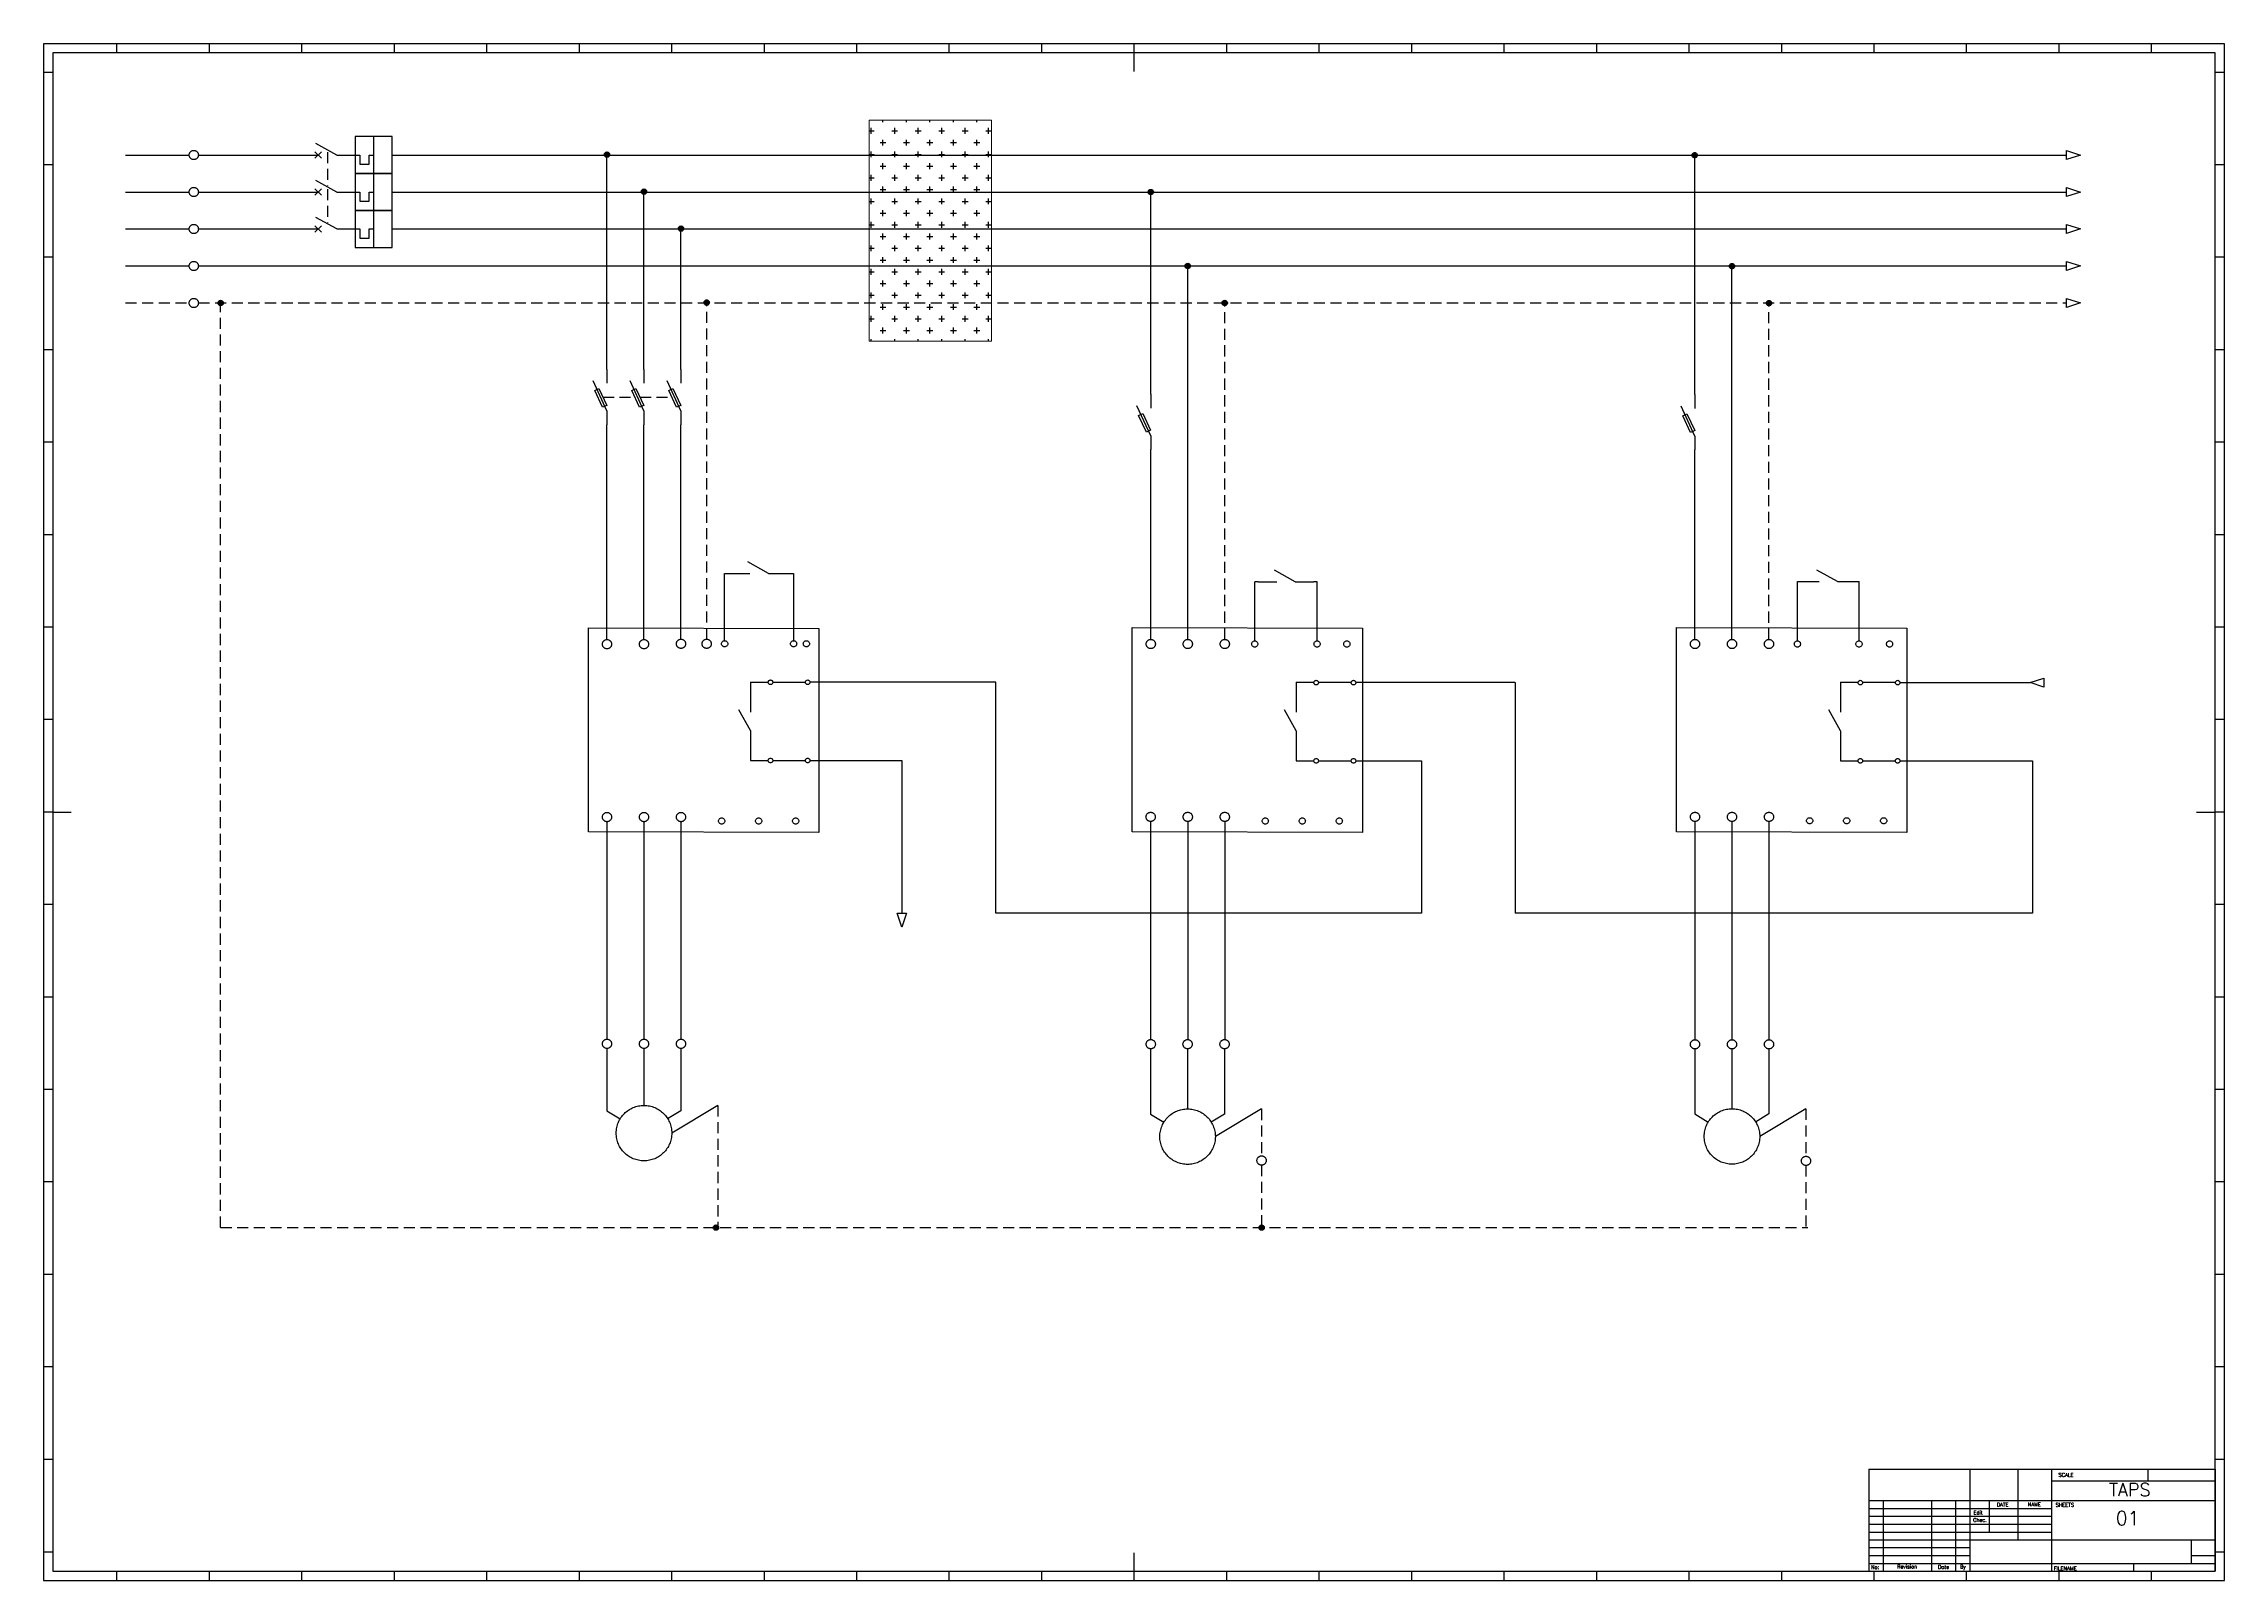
# Paper-space layout 'IEC A0 Title Block' of a CAD drawing. Header units: millimetres. Extents: x 5 to 1184, y 5 to 836.
# The model-space entities are those that its viewports show. They can reach past a viewport. Long polylines and large blocks are cut down to what shows.
import ezdxf
from ezdxf.enums import TextEntityAlignment as Align

# ---------------------------------------------------------------- set-up
doc = ezdxf.new("R2010")
doc.units = ezdxf.units.MM
doc.header["$LTSCALE"] = 12
doc.linetypes.add('DASHED', pattern=[0.75, 0.5, -0.25])
doc.linetypes.add('HIDDEN2', pattern=[0.1875, 0.125, -0.0625])
for name, color, linetype in [('025', 1, 'Continuous'), ('035', 5, 'Continuous'), ('07', 7, 'Continuous'), ('DESC', 1, 'Continuous'), ('LINK', 9, 'DASHED'), ('LOCBOX', 7, 'HIDDEN2'), ('MISC', 2, 'Continuous'), ('RED_1.5mm^2', 2, 'Continuous'), ('RED_2.5mm^2', 1, 'Continuous'), ('SYMS', 7, 'Continuous'), ('TAGS', 51, 'Continuous'), ('TERMS', 4, 'Continuous'), ('WIREFIXED', 130, 'Continuous'), ('WIRENO', 70, 'Continuous'), ('WIREREF', 61, 'Continuous'), ('WIREREF_DEST', 61, 'Continuous'), ('XREF', 7, 'Continuous'), ('XREFCHILD', 134, 'Continuous')]:
    doc.layers.add(name, color=color, linetype=linetype)
doc.styles.add('ISO Proportional', font='isocp.shx')
doc.styles.add('WD', font='romans.shx')
doc.styles.add('WD_IEC', font='isocp2.shx', dxfattribs={"width": 0.9, "height": 4})

psp = doc.layouts.new('IEC A0 Title Block')

msp = doc.modelspace()

# ---------------------------------------------------------------- texts
at = {"color": 0, "attachment_point": 1}
for s, width, gutter_width, insert, char_height in [('{\\f@Arial Unicode MS|b0|i0|c178|p34; \\f@Arial Unicode MS|b0|i0|c0|p34; L1/R   L2/S   L3/T}', 62.01, 25, (298.7, 509.6), 5), ('{\\fArial|b0|i0|c0|p34;E}', 8.574, 25, (362, 509.3), 5), ('{\\fArial|b0|i0|c0|p34;GND}', 8.574, 25, (370, 510.4), 4), ('{\\fArial|b0|i0|c0|p34; S1}', 11.601, 25, (399.1, 511), 5), ('{\\fArial|b0|i0|c0|p34;S2}', 8.574, 25, (414.1, 511), 5), ('{\\f@Arial Unicode MS|b0|i0|c178|p34; \\f@Arial Unicode MS|b0|i0|c0|p34; L1/R   L2/S     E}', 62.01, 25, (592.6, 509.7), 5), ('{\\fArial|b0|i0|c0|p34;GND}', 8.574, 25, (656.2, 510.4), 4), ('{\\fArial|b0|i0|c0|p34; S1}', 11.601, 25, (685.7, 510.9), 5), ('{\\fArial|b0|i0|c0|p34;S2}', 8.574, 25, (705.9, 511), 5), ('{\\f@Arial Unicode MS|b0|i0|c178|p34; \\f@Arial Unicode MS|b0|i0|c0|p34; L1/R   L2/S     E}', 62.01, 25, (886.9, 509.7), 5), ('{\\fArial|b0|i0|c0|p34;GND}', 8.574, 25, (950.5, 510.5), 4), ('{\\fArial|b0|i0|c0|p34; S1}', 11.601, 25, (979.8, 511.1), 5), ('{\\fArial|b0|i0|c0|p34;S2}', 8.574, 25, (1000.2, 511.1), 5), ('{\\fArial|b0|i0|c0|p34;\\H1.6x;INVERTER\\P     3}', 59.182, 25, (306.4, 496.1), 5), ('{\\fArial|b0|i0|c0|p34;\\H1.6x;INVERTER\\P      2\\P }', 59.182, 25, (600.3, 496.1), 5), ('{\\fArial|b0|i0|c0|p34;\\H1.6x;INVERTER\\P     1 }', 59.182, 25, (894.6, 496.2), 5), ('{\\f@Arial Unicode MS|b0|i0|c178|p34; \\f@Arial Unicode MS|b0|i0|c0|p34;U        V        W               }', 54.657, 12.5, (304.2, 432.6), 5), ('{\\f@Arial Unicode MS|b0|i0|c178|p34; \\f@Arial Unicode MS|b0|i0|c0|p34;U        V        W               }', 54.657, 12.5, (598.2, 432.6), 5), ('{\\f@Arial Unicode MS|b0|i0|c178|p34; \\f@Arial Unicode MS|b0|i0|c0|p34;U        V        W               }', 54.657, 12.5, (892.4, 432.7), 5)]:
    msp.add_mtext_dynamic_manual_height_columns(s, width=width, gutter_width=gutter_width, heights=[0], dxfattribs=dict(at, insert=insert, char_height=char_height))
at = {"layer": 'LOCBOX', "color": 0}
msp.add_text('BAS BAR 1', height=7.5, dxfattribs=at).set_placement((484.4, 803.3), align=Align.BOTTOM_CENTER)

# ---------------------------------------------------------------- blocks, each defined once
blk = doc.blocks.new('IEC_border_a0')
at = {"layer": '035', "color": 0}
for p, q in [((0, 841), (0, 0)), ((1189, 841), (0, 841)), ((105, 841), (105, 836)), ((1189, 0), (1189, 841)), ((44.5, 836), (44.5, 831)), ((94.5, 836), (94.5, 831)), ((144.5, 836), (144.5, 831)), ((194.5, 836), (194.5, 831)), ((244.5, 836), (244.5, 831)), ((294.5, 836), (294.5, 831)), ((344.5, 836), (344.5, 831)), ((394.5, 836), (394.5, 831)), ((444.5, 836), (444.5, 831)), ((494.5, 836), (494.5, 831)), ((544.5, 836), (544.5, 831)), ((594.5, 836), (594.5, 831)), ((644.5, 836), (644.5, 831)), ((694.5, 836), (694.5, 831)), ((744.5, 836), (744.5, 831)), ((794.5, 836), (794.5, 831)), ((844.5, 836), (844.5, 831)), ((894.5, 836), (894.5, 831)), ((944.5, 836), (944.5, 831)), ((994.5, 836), (994.5, 831)), ((1044.5, 836), (1044.5, 831)), ((1094.5, 836), (1094.5, 831)), ((1144.5, 836), (1144.5, 831)), ((10, 820.5), (5, 820.5)), ((1184, 820.5), (1179, 820.5)), ((10, 770.5), (5, 770.5)), ((1184, 770.5), (1179, 770.5)), ((10, 720.5), (5, 720.5)), ((1184, 720.5), (1179, 720.5)), ((10, 670.5), (5, 670.5)), ((1184, 670.5), (1179, 670.5)), ((10, 620.5), (5, 620.5)), ((1184, 620.5), (1179, 620.5)), ((0, 594), (5, 594)), ((10, 570.5), (5, 570.5)), ((1184, 570.5), (1179, 570.5)), ((10, 520.5), (5, 520.5)), ((1184, 520.5), (1179, 520.5)), ((10, 470.5), (5, 470.5)), ((1184, 470.5), (1179, 470.5)), ((10, 420.5), (5, 420.5)), ((1184, 420.5), (1179, 420.5)), ((1184, 420.5), (1179, 420.5)), ((10, 370.5), (5, 370.5)), ((1184, 370.5), (1179, 370.5)), ((10, 320.5), (5, 320.5)), ((1184, 320.5), (1179, 320.5)), ((0, 297), (5, 297)), ((10, 270.5), (5, 270.5)), ((1184, 270.5), (1179, 270.5)), ((1184, 270.5), (1179, 270.5)), ((10, 220.5), (5, 220.5)), ((1184, 220.5), (1179, 220.5)), ((10, 170.5), (5, 170.5)), ((1184, 170.5), (1179, 170.5)), ((10, 120.5), (5, 120.5)), ((1184, 120.5), (1179, 120.5)), ((10, 70.5), (5, 70.5)), ((1184, 70.5), (1179, 70.5)), ((10, 20.4), (5.1, 20.4)), ((1184, 20.4), (1179, 20.4)), ((0, 0), (1189, 0)), ((44.5, 10), (44.5, 5)), ((94.5, 10), (94.5, 5)), ((144.5, 10), (144.5, 5)), ((194.5, 10), (194.5, 5)), ((210, 0), (210, 5)), ((244.5, 10), (244.5, 5)), ((294.5, 10), (294.5, 5)), ((344.5, 10), (344.5, 5)), ((394.5, 10), (394.5, 5)), ((400, 0), (400, 5)), ((444.5, 10), (444.5, 5)), ((494.5, 10), (494.5, 5)), ((544.5, 10), (544.5, 5)), ((590, 0), (590, 5)), ((594.5, 10), (594.5, 5)), ((644.5, 10), (644.5, 5)), ((694.5, 10), (694.5, 5)), ((744.5, 10), (744.5, 5)), ((744.5, 10), (744.5, 5)), ((794.5, 10), (794.5, 5)), ((794.5, 0), (794.5, 5)), ((844.5, 10), (844.5, 5)), ((894.5, 10), (894.5, 5)), ((944.5, 10), (944.5, 5)), ((994.5, 10), (994.5, 5)), ((999, 0), (999, 5)), ((1044.5, 10), (1044.5, 5)), ((1094.5, 10), (1094.5, 5)), ((1144.5, 10), (1144.5, 5))]:
    blk.add_line(p, q, dxfattribs=at)
blk.add_lwpolyline([(10, 10), (1179, 10), (1179, 831), (10, 831)], close=True, dxfattribs=at)
at = {"layer": '07', "color": 0}
for p, q in [((594.5, 831), (594.5, 821)), ((10, 420.5), (20, 420.5)), ((1169, 420.5), (1179, 420.5)), ((594.5, 20), (594.5, 10))]:
    blk.add_line(p, q, dxfattribs=at)
blk.add_lwpolyline([(5, 5), (1184, 5), (1184, 836), (5, 836)], close=True, dxfattribs=at)
at = {"layer": '035', "color": 0, "style": 'ISO Proportional'}
for s, p in [('1', (18.3, 831.5)), ('2', (68.2, 831.5)), ('3', (118.2, 831.5)), ('4', (167.9, 831.5)), ('5', (218.3, 831.5)), ('6', (268.2, 831.5)), ('7', (318.2, 831.5)), ('8', (368.4, 831.5)), ('9', (418.5, 831.5)), ('10', (467.7, 831.5)), ('11', (517.5, 831.5)), ('12', (567.5, 831.5)), ('13', (618.4, 831.5)), ('14', (668.5, 831.5)), ('15', (717.7, 831.5)), ('16', (767.5, 831.5)), ('17', (817.7, 831.5)), ('18', (867.5, 831.5)), ('19', (917.5, 831.5)), ('20', (968.4, 831.5)), ('21', (1018.5, 831.5)), ('22', (1067.7, 831.5)), ('23', (1117.5, 831.5)), ('24', (1167.5, 831.5)), ('A', (6, 793.8)), ('A', (1180, 793.8)), ('B', (6, 743.8)), ('B', (1180, 743.8)), ('C', (6, 693.8)), ('C', (1180, 693.8)), ('D', (6, 643.8)), ('D', (1180, 643.8)), ('E', (6, 593.8)), ('E', (1180, 593.8)), ('F', (6, 543.8)), ('F', (1180, 543.8)), ('G', (6, 493.8)), ('G', (1180, 493.8)), ('H', (6, 443.8)), ('H', (1180, 443.8)), ('J', (6, 393.8)), ('J', (1180, 393.8)), ('K', (6, 343.8)), ('K', (1180, 343.8)), ('L', (6, 293.7)), ('L', (1180, 293.7)), ('M', (6, 243.7)), ('M', (1180, 243.7)), ('N', (6, 193.7)), ('N', (1180, 193.7)), ('P', (6, 143.7)), ('P', (1180, 143.7)), ('Q', (6, 93.7)), ('Q', (1180, 93.7)), ('R', (6.1, 43.7)), ('R', (1180, 43.7)), ('1', (18.3, 5.5)), ('2', (68.2, 5.5)), ('3', (118.2, 5.5)), ('4', (167.9, 5.5)), ('5', (218.3, 5.5)), ('6', (268.2, 5.5)), ('7', (318.2, 5.5)), ('8', (368.4, 5.5)), ('9', (418.5, 5.5)), ('10', (467.7, 5.5)), ('11', (517.5, 5.5)), ('12', (567.5, 5.5)), ('13', (618.4, 5.5)), ('14', (668.5, 5.5)), ('15', (717.7, 5.5)), ('16', (767.5, 5.5)), ('17', (817.7, 5.5)), ('18', (867.5, 5.5)), ('19', (917.5, 5.5)), ('20', (968.4, 5.5)), ('21', (1018.5, 5.5)), ('22', (1067.7, 5.5)), ('23', (1117.5, 5.5)), ('24', (1167.5, 5.5))]:
    blk.add_text(s, height=3.5, dxfattribs=at).set_placement(p)
blk = doc.blocks.new('IEC_tblock_a0')
at = {"layer": '035'}
for p, q in [((-106.6, 55.2), (-106.6, 17)), ((-88.4, 48.9), (0, 48.9)), ((-36.4, 55.2), (-36.4, 48.9)), ((-179.4, 38.2), (-179.4, 0)), ((-153.4, 38.2), (-153.4, 0)), ((-140.4, 38.2), (-140.4, 0)), ((-122.2, 38.2), (-122.2, 21.2)), ((-187.2, 34), (-88.4, 34)), ((-187.2, 29.8), (-88.4, 29.8)), ((-187.2, 25.5), (-88.4, 25.5)), ((-187.2, 21.2), (-88.4, 21.2)), ((-187.2, 17), (-132.6, 17)), ((-187.2, 12.8), (-132.6, 12.8)), ((-187.2, 8.5), (-132.6, 8.5)), ((-187.2, 4.2), (0, 4.2)), ((-44.2, 4.2), (-44.2, 0)), ((-13, 8.5), (0, 8.5))]:
    blk.add_line(p, q, dxfattribs=at)
at = {"layer": '07'}
for p, q in [((-187.2, 55.2), (0, 55.2)), ((-187.2, 55.2), (-187.2, 0)), ((-132.6, 55.2), (-132.6, 0)), ((-88.4, 55.2), (-88.4, 0)), ((0, 55.2), (0, 0)), ((-187.2, 38.2), (0, 38.2)), ((-132.6, 17), (0, 17)), ((-13, 17), (-13, 4.2)), ((-187.2, 0), (0, 0))]:
    blk.add_line(p, q, dxfattribs=at)
at = {"style": 'WD'}
for tag, p in [('SCALE', (-69.9, 51.1)), ('SH', (-8.7, 10.1)), ('FILENAME', (-68.1, 0.8))]:
    blk.add_attdef(tag, p, '', height=2, dxfattribs=at)
for tag, height, p in [('CKDATE', 2, (-114.9, 26.6)), ('EDDATE', 2, (-115, 30.8)), ('EDBY', 2, (-98, 30.9)), ('CKBY', 2, (-97.9, 26.3)), ('PROJDESC', 5, (-45.9, 29.2)), ('DWGDESC', 5, (-44.9, 19.7)), ('DWGNO', 3.5, (-48.5, 9.5))]:
    blk.add_attdef(tag, text='', height=height, dxfattribs=at).set_placement(p, align=Align.CENTER)
at = {"style": 'WD', "flags": 1}
blk.add_attdef('WD_TB', (-120.9, 11.9), '', height=2, dxfattribs=at)
at = {"layer": '025', "style": 'WD'}
for s, p in [('SCALE', (-80.6, 51.1)), ('NAME', (-97.7, 35.1)), ('No:', (-183.8, 1.2)), ('Revision', (-166.5, 1.5)), ('Date', (-146.8, 1.3)), ('By', (-136.3, 1.4))]:
    blk.add_text(s, height=2, dxfattribs=at).set_placement(p, align=Align.CENTER)
for s, p in [('DATE', (-118, 35)), ('SHEETS', (-86.2, 34.9)), ('Chec.', (-130.8, 26.7)), ('Edit', (-130.6, 30.7)), ('FILENAME', (-87.2, 0.6))]:
    blk.add_text(s, height=2, dxfattribs=at).set_placement(p)
blk = doc.blocks.new('HCB11THI')
for p, q in [((-7.5, 0), (-2.5, 0)), ((-3.38, -0.88), (-1.62, 0.88)), ((-1.62, -0.88), (-3.38, 0.88)), ((2.5, 0), (-3.12, 3.12)), ((2.5, 0), (8.75, 0)), ((8.75, 0), (8.75, -2.5)), ((11.25, 0), (12.5, 0)), ((11.25, -2.5), (11.25, 0)), ((12.5, -5), (12.5, 5)), ((17.5, 0), (22.5, 0)), ((8.75, -2.5), (11.25, -2.5))]:
    blk.add_line(p, q)
blk.add_lwpolyline([(7.5, -5), (17.5, -5), (17.5, 5), (7.5, 5)], close=True)
at = {"style": 'WD_IEC'}
for tag, p in [('INST', (-5, 11.12)), ('TAG1', (-5, 4.12)), ('LOC', (-5, 7.62)), ('DESC1', (-5, -11.11)), ('DESC3', (-5, -18.11)), ('DESC2', (-5, -14.61))]:
    blk.add_attdef(tag, text='', height=2.5, dxfattribs=at).set_placement(p, align=Align.RIGHT)
for tag, p, height, flags in [('MFG', (4.92, 12.12), 1.5, 9), ('CAT', (4.92, 9.62), 1.5, 9), ('X4TERM01', (-7.5, 0), 0.32, 1), ('TERM01', (-7.5, 1), 2, 8), ('X2LINK', (0, 1.7), 0.32, 1), ('X8LINK', (0, 0.79), 0.32, 1), ('X1TERM02', (22.5, 0), 0.32, 1), ('ASSYCODE', (12.5, -7.5), 1, 1), ('FAMILY', (12.5, -9), 1, 1), ('CATDESC', (12.5, -10.5), 1, 1), ('COMMON', (13.75, -13.02), 1, 1)]:
    blk.add_attdef(tag, p, '', height=height, dxfattribs=dict(at, flags=flags))
at = {"linetype": 'Continuous', "style": 'WD_IEC'}
blk.add_attdef('T', text='', height=2.5, rotation=90, dxfattribs=at).set_placement((15, 0), align=Align.MIDDLE_CENTER)
at = {"style": 'WD_IEC', "flags": 8}
blk.add_attdef('TERM02', text='', height=2, dxfattribs=at).set_placement((22.5, 1), align=Align.RIGHT)
at = {"lineweight": 15, "style": 'WD_IEC'}
for tag, p in [('RATING1', (-5, -3.61)), ('XREF', (-5, -7.36))]:
    blk.add_attdef(tag, text='', height=2.5, dxfattribs=at).set_placement(p, align=Align.RIGHT)
blk = doc.blocks.new('HCB21THI')
for p, q in [((-7.5, 0), (-2.5, 0)), ((-3.38, -0.88), (-1.62, 0.88)), ((-1.62, -0.88), (-3.38, 0.88)), ((2.5, 0), (-3.12, 3.12)), ((2.5, 0), (8.75, 0)), ((8.75, 0), (8.75, -2.5)), ((11.25, 0), (12.5, 0)), ((11.25, -2.5), (11.25, 0)), ((12.5, -5), (12.5, 5)), ((17.5, 0), (22.5, 0)), ((8.75, -2.5), (11.25, -2.5))]:
    blk.add_line(p, q)
blk.add_lwpolyline([(7.5, -5), (17.5, -5), (17.5, 5), (7.5, 5)], close=True)
at = {"style": 'WD_IEC'}
for tag, p in [('INST', (-5, 11.12)), ('TAG2', (-5, 4.12)), ('LOC', (-5, 7.62)), ('DESC1', (-5, -13.75)), ('DESC2', (-5, -17.25)), ('DESC3', (-5, -20.75))]:
    blk.add_attdef(tag, text='', height=2.5, dxfattribs=at).set_placement(p, align=Align.RIGHT)
for tag, p, height, flags in [('X4TERM01', (-7.5, 0), 0.32, 1), ('TERM01', (-7.5, 1), 2, 8), ('X2LINK', (0, 1.7), 0.32, 1), ('X8LINK', (0, 0.79), 0.32, 1), ('X1TERM02', (22.5, 0), 0.32, 1), ('FAMILY', (12.5, -9), 1, 1), ('CONTACT', (12.5, -11.77), 1, 1)]:
    blk.add_attdef(tag, p, '', height=height, dxfattribs=dict(at, flags=flags))
at = {"linetype": 'Continuous', "style": 'WD_IEC'}
blk.add_attdef('T', text='', height=2.5, rotation=90, dxfattribs=at).set_placement((15, 0), align=Align.MIDDLE_CENTER)
at = {"style": 'WD_IEC', "flags": 8}
blk.add_attdef('TERM02', text='', height=2, dxfattribs=at).set_placement((22.5, 1), align=Align.RIGHT)
at = {"lineweight": 15, "style": 'WD_IEC', "flags": 1}
blk.add_attdef('RATING1', text='', height=2.5, dxfattribs=at).set_placement((-5, -6.25), align=Align.RIGHT)
at = {"lineweight": 15, "style": 'WD_IEC'}
blk.add_attdef('XREF', text='', height=2.5, dxfattribs=at).set_placement((-5, -10), align=Align.RIGHT)
blk = doc.blocks.new('HT0002')
blk.add_circle((0, 0), 1.25)
at = {"style": 'WD_IEC'}
for tag, p in [('INST', (-2.25, 6.5)), ('LOC', (-2.25, 3.5)), ('DESC1', (-2.25, -6.25)), ('DESC3', (-2.25, -12.25)), ('DESC2', (-2.25, -9.25))]:
    blk.add_attdef(tag, text='', height=2.5, dxfattribs=at).set_placement(p, align=Align.RIGHT)
at = {"style": 'WD_IEC', "flags": 1}
for tag, p, height in [('ASSYCODE', (2.75, 10.75), 1), ('CATDESC', (2.75, 9.25), 1), ('MFG', (2.75, 7.25), 1.5), ('CAT', (2.75, 4.75), 1.5), ('X4PIN01', (-1.25, 1), 0.25), ('X4TERM01', (-1.25, 0), 0.25), ('X4TERMDESC01', (-1.25, 0.5), 0.4), ('STRIPSEQ', (0, 0), 0.025), ('X2PIN01', (0, 2.25), 0.25), ('X2TERM01', (0, 1.25), 0.25), ('X8PIN01', (0, -0.25), 0.25), ('X2TERMDESC01', (0, 1.75), 0.4), ('X1PIN01', (1.25, 1), 0.25), ('X1TERM01', (1.25, 0), 0.25), ('X1TERMDESC01', (1.25, 0.5), 0.4), ('LINKTERM', (0, -0.04), 0.025), ('X8TERM01', (0, -1.25), 0.25), ('X8TERMDESC01', (0, -0.75), 0.4)]:
    blk.add_attdef(tag, p, '', height=height, dxfattribs=at)
at = {"style": 'WD_IEC', "flags": 8}
for tag, height, p in [('TAGSTRIP', 2.5, (-2.25, 0.5)), ('TERM01', 2, (-2.25, -3.25))]:
    blk.add_attdef(tag, text='', height=height, dxfattribs=at).set_placement(p, align=Align.RIGHT)
blk = doc.blocks.new('WD_WNH')
at = {"linetype": 'Continuous', "style": 'WD_IEC', "width": 0.8}
blk.add_attdef('WIRENO', text='', height=2.5, dxfattribs=at).set_placement((0, 0.75), align=Align.CENTER)
at = {"style": 'WD_IEC', "flags": 1}
for tag, p in [('W08USER', (0, 0.375)), ('W04USER', (0, 0.875)), ('W05USER', (0, 0.75)), ('W09USER', (0, 0.25)), ('W03USER', (0, 1)), ('W06USER', (0, 0.625)), ('W07USER', (0, 0.5)), ('W02USER', (0, 1.125)), ('W01USER', (0, 1.25)), ('W10USER', (0, 0.125))]:
    blk.add_attdef(tag, text='', height=0.08, dxfattribs=at).set_placement(p, align=Align.CENTER)
blk = doc.blocks.new('WDDOT')
for radius in [0.72, 0.449, 0.223]:
    blk.add_circle((0, 0), radius)
blk = doc.blocks.new('VT0_02')
blk.add_circle((0, 0), 1.25)
at = {"style": 'WD_IEC'}
blk.add_attdef('TAG1', text='', height=2.5, dxfattribs=at).set_placement((-0.5, 1.75), align=Align.RIGHT)
at = {"style": 'WD_IEC', "flags": 1}
for tag, p in [('X4TERM01', (-1.25, 0)), ('X2TERM01', (0, 1.25)), ('X1TERM01', (1.25, 0)), ('X8TERM01', (0, -1.25))]:
    blk.add_attdef(tag, p, '', height=0.32, dxfattribs=at)
blk = doc.blocks.new('HT0W02')
blk.add_circle((0, 0), 1.25)
at = {"style": 'WD_IEC', "flags": 8}
for tag, p in [('TAGSTRIP', (-2.25, 0.5)), ('WIRENO', (-2.25, -3.25))]:
    blk.add_attdef(tag, text='', height=2.5, dxfattribs=at).set_placement(p, align=Align.RIGHT)
at = {"style": 'WD_IEC'}
for tag, p in [('INST', (-2.25, 6.5)), ('LOC', (-2.25, 3.5)), ('DESC3', (-2.25, -12.25)), ('DESC2', (-2.25, -9.25)), ('DESC1', (-2.25, -6.25))]:
    blk.add_attdef(tag, text='', height=2.5, dxfattribs=at).set_placement(p, align=Align.RIGHT)
at = {"style": 'WD_IEC', "flags": 1}
for tag, p, height in [('X4TERM01', (-1.25, 0), 0.25), ('X4TERMDESC01', (-1.25, 0.5), 0.4), ('STRIPSEQ', (0, 0), 0.025), ('X2TERM01', (0, 1.25), 0.25), ('X2TERMDESC01', (0, 1.75), 0.4), ('X1TERM01', (1.25, 0), 0.25), ('X1TERMDESC01', (1.25, 0.5), 0.4), ('ASSYCODE', (2.75, 10.75), 1), ('CATDESC', (2.75, 9.25), 1), ('MFG', (2.75, 7.25), 1.5), ('CAT', (2.75, 4.75), 1.5), ('LINKTERM', (0, -0.0375), 0.025), ('X8TERM01', (0, -1.25), 0.25), ('X8TERMDESC01', (0, -0.75), 0.4)]:
    blk.add_attdef(tag, p, '', height=height, dxfattribs=at)
blk = doc.blocks.new('WD_WNV')
at = {"linetype": 'Continuous', "style": 'WD_IEC', "width": 0.8}
blk.add_attdef('WIRENO', text='', height=2.5, dxfattribs=at).set_placement((-1.6, 0), align=Align.MIDDLE_RIGHT)
at = {"style": 'WD_IEC', "flags": 1}
for tag, p in [('W08USER', (-1, 0.375)), ('W04USER', (-1, 0.875)), ('W05USER', (-1, 0.75)), ('W09USER', (-1, 0.25)), ('W03USER', (-1, 1)), ('W06USER', (-1, 0.625)), ('W07USER', (-1, 0.5)), ('W02USER', (-1, 1.125)), ('W01USER', (-1, 1.25)), ('W10USER', (-1, 0.125))]:
    blk.add_attdef(tag, text='', height=0.08, dxfattribs=at).set_placement(p, align=Align.CENTER)
blk = doc.blocks.new('VMO14')
blk.add_line((20, 7.5), (7.5, 0))
blk.add_circle((0, 0), 7.5)
at = {"style": 'WD_IEC'}
for tag, p in [('INST', (-15.5, 12.75)), ('TAG1', (-15.5, 5.75)), ('LOC', (-15.5, 9.25)), ('DESC2', (-15.5, -2)), ('DESC1', (-15.5, 1.5)), ('DESC3', (-15.5, -5.5)), ('RATING2', (-15.5, -12.5)), ('RATING1', (-15.5, -9)), ('RATING3', (-15.5, -16))]:
    blk.add_attdef(tag, text='', height=2.5, dxfattribs=at).set_placement(p, align=Align.RIGHT)
blk.add_attdef('TERM02', (-0.81, 7.4), '', height=2, rotation=90, dxfattribs=at)
at = {"style": 'WD_IEC', "flags": 1}
for tag, p, height in [('X2TERM02', (0, 7.5), 0.32), ('X2TERM04', (20, 7.5), 0.32), ('MFG', (22.75, 9), 1.5), ('CAT', (22.75, 6.5), 1.5), ('X4LINK', (-7.5, 0), 0.32), ('X0TERM01', (-6.4, 3.9), 0.32), ('X0TERM03', (6.4, 3.9), 0.32), ('X1LINK', (7.5, 0), 0.32), ('ASSYCODE', (1, -9), 1), ('FAMILY', (1, -10.5), 1), ('CATDESC', (1, -12), 1)]:
    blk.add_attdef(tag, p, '', height=height, dxfattribs=at)
at = {"style": 'WD_IEC'}
for tag, p in [('TERM04', (19, 10)), ('TERM01', (-7.47, 4.61)), ('TERM03', (9.66, 4.61))]:
    blk.add_attdef(tag, text='', height=2, rotation=90, dxfattribs=at).set_placement(p, align=Align.RIGHT)
for tag, p in [('M', (-0.06, 1.67)), ('3~', (0.05, -3.33))]:
    blk.add_attdef(tag, text='', height=2.5, dxfattribs=at).set_placement(p, align=Align.CENTER)
at = {"lineweight": 15, "style": 'WD_IEC'}
blk.add_attdef('XREF', text='', height=2.5, dxfattribs=at).set_placement((-15.5, -19.5), align=Align.RIGHT)
blk = doc.blocks.new('HA1S1')
blk.add_lwpolyline([(0, 1.25), (3.75, 0), (0, -1.25)], close=True)
at = {"style": 'WD_IEC'}
for tag, height, flags, p in [('WIRENO', 2.5, 8, (-1.25, 1)), ('SIGCODE', 1, 1, (5, 1.8))]:
    blk.add_attdef(tag, text='', height=height, dxfattribs=dict(at, flags=flags)).set_placement(p, align=Align.RIGHT)
at = {"style": 'WD_IEC', "flags": 1}
blk.add_attdef('X4TERM01', (0, 0), '', height=0.32, dxfattribs=at)
at = {"style": 'WD_IEC'}
blk.add_attdef('XREF', text='', height=2.5, dxfattribs=at).set_placement((5, 0), align=Align.MIDDLE_LEFT)
blk.add_attdef('DESC1', text='', height=2.5, dxfattribs=at).set_placement((-1.25, -1), align=Align.TOP_RIGHT)
blk = doc.blocks.new('VT0002')
blk.add_circle((0, 0), 1.25)
at = {"style": 'WD_IEC'}
for tag, p in [('INST', (-2.25, 6.5)), ('LOC', (-2.25, 3.5)), ('DESC1', (-2.25, -6.25)), ('DESC3', (-2.25, -12.25)), ('DESC2', (-2.25, -9.25))]:
    blk.add_attdef(tag, text='', height=2.5, dxfattribs=at).set_placement(p, align=Align.RIGHT)
at = {"style": 'WD_IEC', "flags": 1}
for tag, p, height in [('ASSYCODE', (2.75, 10.75), 1), ('CATDESC', (2.75, 9.25), 1), ('MFG', (2.75, 7.25), 1.5), ('CAT', (2.75, 4.75), 1.5), ('X4PIN01', (-1.25, 1), 0.25), ('X4TERM01', (-1.25, 0), 0.25), ('X4TERMDESC01', (-1.25, 0.5), 0.4), ('STRIPSEQ', (0, 0), 0.025), ('X2PIN01', (0, 2.25), 0.25), ('X2TERM01', (0, 1.25), 0.25), ('X8PIN01', (0, -0.25), 0.25), ('X2TERMDESC01', (0, 1.75), 0.4), ('X1PIN01', (1.25, 1), 0.25), ('X1TERM01', (1.25, 0), 0.25), ('X1TERMDESC01', (1.25, 0.5), 0.4), ('LINKTERM', (0, -0.04), 0.025), ('X8TERM01', (0, -1.25), 0.25), ('X8TERMDESC01', (0, -0.75), 0.4)]:
    blk.add_attdef(tag, p, '', height=height, dxfattribs=at)
at = {"style": 'WD_IEC', "flags": 8}
for tag, height, p in [('TAGSTRIP', 2.5, (-2.25, 0.5)), ('TERM01', 2, (-2.25, -3.25))]:
    blk.add_attdef(tag, text='', height=height, dxfattribs=at).set_placement(p, align=Align.RIGHT)
blk = doc.blocks.new('VCR21')
for p, q in [((0, 7.5), (0, 2.5)), ((0, -2.5), (-3.12, 3.12)), ((0, -2.5), (0, -7.5))]:
    blk.add_line(p, q)
at = {"style": 'WD_IEC'}
for tag, p in [('INST', (-5.25, 6.75)), ('LOC', (-5.25, 3.75)), ('TAG2', (-5.25, 0.75)), ('DESC1', (-5.25, -6.75)), ('XREF', (-5.25, -3.75)), ('DESC3', (-5.25, -12.75)), ('DESC2', (-5.25, -9.75))]:
    blk.add_attdef(tag, text='', height=2.5, dxfattribs=at).set_placement(p, align=Align.RIGHT)
blk.add_attdef('TERM01', text='', height=2, rotation=90, dxfattribs=at).set_placement((-1, 7.5), align=Align.RIGHT)
at = {"style": 'WD_IEC', "flags": 1}
for tag, p, height in [('X2TERM01', (0, 7.5), 0.32), ('X4LINK', (-2.75, 0), 0.32), ('X1LINK', (-0.5, 0), 0.32), ('CONTACT', (4, -3.5), 1), ('FAMILY', (4, -5), 1), ('COMMON', (5.25, -4.75), 1), ('X8TERM02', (0, -7.5), 0.32)]:
    blk.add_attdef(tag, p, '', height=height, dxfattribs=at)
at = {"style": 'WD_IEC'}
blk.add_attdef('TERM02', (-1, -7.5), '', height=2, rotation=90, dxfattribs=at)
blk = doc.blocks.new('HCR21')
for p, q in [((-7.5, 0), (-2.5, 0)), ((2.5, 0), (-3.12, 3.12)), ((2.5, 0), (7.5, 0))]:
    blk.add_line(p, q)
at = {"style": 'WD_IEC'}
for tag, p in [('INST', (-2.5, 10.12)), ('TAG2', (-2.5, 4.12)), ('LOC', (-2.5, 7.12)), ('DESC2', (-2.5, -12.25)), ('DESC1', (-2.5, -9.25)), ('DESC3', (-2.5, -15.25))]:
    blk.add_attdef(tag, text='', height=2.5, dxfattribs=at).set_placement(p, align=Align.RIGHT)
for tag, p, height, flags in [('X4TERM01', (-7.5, 0), 0.32, 1), ('TERM01', (-7.5, 1), 2, 8), ('X2LINK', (0, 2.27), 0.32, 1), ('X8LINK', (0, 0.77), 0.32, 1), ('X1TERM02', (7.5, 0), 0.32, 1), ('CONTACT', (6.5, -2.25), 1, 1), ('FAMILY', (6.5, -3.75), 1, 1), ('COMMON', (7.75, -3.5), 1, 1)]:
    blk.add_attdef(tag, p, '', height=height, dxfattribs=dict(at, flags=flags))
at = {"style": 'WD_IEC', "flags": 8}
for tag, height, p in [('TERM02', 2, (7.5, 1)), ('XREF', 2.5, (-2.5, -6.25))]:
    blk.add_attdef(tag, text='', height=height, dxfattribs=at).set_placement(p, align=Align.RIGHT)
blk = doc.blocks.new('VFU1FS')
for p, q in [((0, 7.5), (0, 3.75)), ((0, -3.75), (-3.75, 4.38)), ((0, -3.75), (0, -7.5))]:
    blk.add_line(p, q)
blk.add_lwpolyline([(-1.19, -2.76), (-3.3, 1.77), (-2.17, 2.3), (-0.06, -2.24)], close=True)
at = {"style": 'WD_IEC'}
for tag, p in [('INST', (-8, 10.25)), ('LOC', (-8, 6.75)), ('RATING1', (-8, -1.35)), ('TAG1', (-8, 3.25)), ('DESC2', (-8, -13.35)), ('DESC1', (-8, -9.85)), ('DESC3', (-8, -16.85))]:
    blk.add_attdef(tag, text='', height=2.5, dxfattribs=at).set_placement(p, align=Align.RIGHT)
blk.add_attdef('TERM01', text='', height=2, rotation=90, dxfattribs=at).set_placement((-1, 7.5), align=Align.RIGHT)
at = {"style": 'WD_IEC', "flags": 1}
for tag, p, height in [('X2TERM01', (0, 7.5), 0.32), ('MFG', (2.75, 6.5), 1.5), ('X4LINK', (-2.48, 0), 0.32), ('X1LINK', (-1.1, 0), 0.32), ('CAT', (2.75, 4), 1.5), ('ASSYCODE', (1, -4), 1), ('FAMILY', (1, -5.5), 1), ('X8TERM02', (0, -7.5), 0.32), ('CATDESC', (1, -7), 1)]:
    blk.add_attdef(tag, p, '', height=height, dxfattribs=at)
at = {"style": 'WD_IEC'}
blk.add_attdef('TERM02', (-1, -7.5), '', height=2, rotation=90, dxfattribs=at)
at = {"lineweight": 15, "style": 'WD_IEC'}
blk.add_attdef('XREF', text='', height=2.5, dxfattribs=at).set_placement((-8, -6), align=Align.RIGHT)
blk = doc.blocks.new('HA1D1')
blk.add_lwpolyline([(0, 0), (3.75, 1.25), (3.75, -1.25)], close=True)
at = {"style": 'WD_IEC'}
for tag, height, flags, p in [('WIRENO', 2.5, 8, (-1.25, 1)), ('SIGCODE', 1, 1, (5, 1.8))]:
    blk.add_attdef(tag, text='', height=height, dxfattribs=dict(at, flags=flags)).set_placement(p, align=Align.RIGHT)
at = {"style": 'WD_IEC', "flags": 1}
blk.add_attdef('X4TERM01', (0, 0), '', height=0.32, dxfattribs=at)
at = {"style": 'WD_IEC'}
blk.add_attdef('XREF', text='', height=2.5, dxfattribs=at).set_placement((5, 0), align=Align.MIDDLE_LEFT)
blk.add_attdef('DESC1', text='', height=2.5, dxfattribs=at).set_placement((-1.25, -1), align=Align.TOP_RIGHT)
blk = doc.blocks.new('HA1S4')
blk.add_lwpolyline([(0, -3.75), (-1.25, 0), (1.25, 0)], close=True)
at = {"style": 'WD_IEC', "flags": 8}
blk.add_attdef('WIRENO', (-1, 1.25), '', height=2.5, rotation=90, dxfattribs=at)
at = {"style": 'WD_IEC'}
blk.add_attdef('DESC1', text='', height=2.5, rotation=90, dxfattribs=at).set_placement((1, 1.25), align=Align.TOP_LEFT)
at = {"style": 'WD_IEC', "flags": 1}
blk.add_attdef('X2TERM01', (0, 0), '', height=0.32, dxfattribs=at)
blk.add_attdef('SIGCODE', text='', height=1, dxfattribs=at).set_placement((-2.5, -3.2), align=Align.RIGHT)
at = {"style": 'WD_IEC'}
blk.add_attdef('XREF', text='', height=2.5, rotation=90, dxfattribs=at).set_placement((0, -5), align=Align.MIDDLE_RIGHT)
blk = doc.blocks.new('VFU2FS')
for p, q in [((0, 7.5), (0, 3.75)), ((0, -3.75), (-3.75, 4.38)), ((0, -3.75), (0, -7.5))]:
    blk.add_line(p, q)
blk.add_lwpolyline([(-1.19, -2.76), (-3.3, 1.77), (-2.17, 2.3), (-0.06, -2.24)], close=True)
at = {"style": 'WD_IEC'}
for tag, p in [('INST', (-8, 9.25)), ('LOC', (-8, 6.25)), ('RATING1', (-8, -1.35)), ('TAG2', (-8, 3.25)), ('DESC2', (-8, -12)), ('DESC1', (-8, -9)), ('DESC3', (-8, -15))]:
    blk.add_attdef(tag, text='', height=2.5, dxfattribs=at).set_placement(p, align=Align.RIGHT)
blk.add_attdef('TERM01', text='', height=2, rotation=90, dxfattribs=at).set_placement((-1, 7.5), align=Align.RIGHT)
at = {"style": 'WD_IEC', "flags": 1}
for tag, p, height in [('X2TERM01', (0, 7.5), 0.32), ('MFG', (2.75, 6.5), 1.5), ('X4LINK', (-2.48, 0), 0.32), ('X1LINK', (-1.1, 0), 0.32), ('CAT', (2.75, 4), 1.5), ('ASSYCODE', (1, -4), 1), ('FAMILY', (1, -5.5), 1), ('X8TERM02', (0, -7.5), 0.32), ('CATDESC', (1, -7), 1)]:
    blk.add_attdef(tag, p, '', height=height, dxfattribs=at)
at = {"style": 'WD_IEC'}
blk.add_attdef('TERM02', (-1, -7.5), '', height=2, rotation=90, dxfattribs=at)
at = {"lineweight": 15, "style": 'WD_IEC'}
blk.add_attdef('XREF', text='', height=2.5, dxfattribs=at).set_placement((-8, -6), align=Align.RIGHT)

# ---------------------------------------------------------------- hatches: boundary and pattern name
at = {"layer": 'RED_2.5mm^2'}
h = msp.add_hatch(dxfattribs=at)
h.set_pattern_fill('CROSS', color=0)
h.paths.add_polyline_path([(451.4, 700.7), (451.4, 680.1), (517.4, 680.1), (517.4, 700.7)], flags=17)
h.paths.add_polyline_path([(451.4, 720.7), (451.4, 680.1), (517.4, 680.1), (517.4, 720.7)])
h.paths.add_polyline_path([(451.4, 740.7), (451.4, 720.7), (517.4, 720.7), (517.4, 740.7)])
h.paths.add_polyline_path([(517.4, 740.7), (517.4, 760.7), (451.4, 760.7), (451.4, 740.7)])
h.paths.add_polyline_path([(517.4, 760.7), (517.4, 780.7), (451.4, 780.7), (451.4, 760.7)])
h.paths.add_polyline_path([(451.4, 799.6), (451.4, 780.7), (517.4, 780.7), (517.4, 799.6)])
h.paths.add_polyline_path([(479.2, 703.3), (485.6, 703.3), (485.6, 713.4), (479.2, 713.4)], flags=24)
h.paths.add_polyline_path([(477.1, 722.2), (484.2, 722.2), (484.2, 732.3), (477.1, 732.3)], flags=24)
h.paths.add_polyline_path([(476.3, 740.9), (483.4, 740.9), (483.4, 751), (476.3, 751)], flags=24)
h.paths.add_polyline_path([(475.6, 760.5), (483.6, 760.5), (483.6, 771.4), (475.6, 771.4)], flags=9)
h = msp.add_hatch(dxfattribs=at)
h.set_pattern_fill('CROSS', color=0)
h.paths.add_polyline_path([(517.4, 700.7), (451.4, 700.7), (451.4, 680.1), (517.4, 680.1)])

# ---------------------------------------------------------------- linework, layer by layer
at = {"color": 0}
for points in [[(299.6, 525.1), (424.2, 524.7), (424.2, 414.3), (299.6, 414.7)], [(593.6, 525.2), (718.1, 524.8), (718.1, 414.4), (593.6, 414.8)], [(887.8, 525.2), (1012.4, 524.8), (1012.4, 414.4), (887.8, 414.8)]]:
    msp.add_lwpolyline(points, close=True, dxfattribs=at)
at = {"layer": 'LINK', "color": 0}
for points in [[(158.5, 782.3), (158.5, 764.1)], [(158.5, 762.3), (158.5, 744.1)]]:
    msp.add_lwpolyline(points, dxfattribs=at)
at = {"layer": 'LINK'}
for points in [[(307.4, 649.8), (324.7, 649.8)], [(327.4, 649.8), (344.7, 649.8)]]:
    msp.add_lwpolyline(points, dxfattribs=at)
at = {"layer": 'LOCBOX', "color": 0, "linetype": 'ByBlock', "lineweight": 20}
msp.add_lwpolyline([(517.4, 799.6), (451.4, 799.6), (451.4, 680.1), (517.4, 680.1)], close=True, dxfattribs=at)
at = {"layer": 'RED_1.5mm^2', "color": 0, "linetype": 'DASHED'}
for p, q in [((49.3, 700.7), (83.7, 700.7)), ((88.7, 700.7), (1098.7, 700.7)), ((100.7, 200.7), (100.7, 700.7)), ((369.6, 266.8), (369.6, 200.9)), ((957.8, 265), (957.8, 239.3)), ((957.8, 234.3), (957.8, 200.6))]:
    msp.add_line(p, q, dxfattribs=at)
at = {"layer": 'RED_1.5mm^2', "linetype": 'DASHED'}
for p, q in [((363.5, 518.9), (363.5, 700.9)), ((643.6, 518.8), (643.6, 700.7)), ((937.8, 518.8), (937.8, 700.6)), ((663.5, 264.9), (663.5, 239.5)), ((663.5, 234.5), (663.5, 200.7)), ((100.7, 200.7), (958.9, 200.7))]:
    msp.add_line(p, q, dxfattribs=at)
at = {"layer": 'RED_2.5mm^2', "color": 0}
for p, q in [((49.3, 780.7), (83.7, 780.7)), ((88.7, 780.7), (143.5, 780.7)), ((203.5, 780.7), (1098.7, 780.7)), ((309.6, 664.8), (309.6, 780.9)), ((897.8, 651.2), (897.7, 780.6)), ((49.3, 760.7), (83.7, 760.7)), ((88.7, 760.7), (143.5, 760.7)), ((203.5, 760.7), (1098.7, 760.7)), ((49.3, 740.7), (83.7, 740.7)), ((88.7, 740.7), (143.5, 740.7)), ((203.5, 740.7), (1098.7, 740.7)), ((49.3, 720.7), (83.7, 720.7)), ((88.7, 720.7), (1098.7, 720.7)), ((623.6, 518.8), (623.6, 720.7)), ((309.6, 518.7), (309.6, 634.8)), ((603.6, 518.8), (603.7, 621.4)), ((897.8, 518.8), (897.8, 621.2)), ((373.2, 518.1), (373.2, 554.4)), ((410.5, 554.4), (410.5, 518.1)), ((659.8, 518), (659.8, 549.9)), ((661.7, 549.9), (659.8, 549.9)), ((693.5, 549.9), (691.7, 549.9)), ((693.5, 518), (693.5, 549.9)), ((953.2, 518), (953.2, 550)), ((953.2, 550), (954.9, 550)), ((984.9, 550), (986.5, 550)), ((986.5, 518), (986.5, 550)), ((387.1, 495.7), (396.7, 495.7)), ((387.1, 495.7), (387.1, 489.5)), ((396.7, 495.6), (396.7, 495.6)), ((399.2, 495.7), (416.9, 495.7)), ((519.9, 495.6), (419.4, 495.6)), ((519.9, 370.7), (519.9, 495.6)), ((682.2, 495.6), (691.8, 495.6)), ((682.2, 495.6), (682.2, 489.4)), ((691.8, 495.4), (691.8, 495.4)), ((694.3, 495.6), (711.9, 495.6)), ((800.6, 495.4), (714.4, 495.4)), ((800.6, 495.4), (800.6, 370.7)), ((976.4, 495.6), (986, 495.6)), ((976.4, 495.6), (976.4, 489.4)), ((986, 495.4), (986, 495.4)), ((988.5, 495.6), (1006.1, 495.6)), ((1008.6, 495.4), (1079, 495.4)), ((387.1, 459.5), (387.1, 453.3)), ((387.1, 453.3), (396.7, 453.3)), ((399.2, 453.3), (416.9, 453.3)), ((419.4, 453.3), (469, 453.3)), ((469, 453.3), (469, 370.7)), ((682.2, 459.4), (682.2, 453.1)), ((682.2, 453.1), (691.8, 453.1)), ((694.3, 453.1), (711.9, 453.1)), ((714.4, 453.1), (750, 453.1)), ((750, 453.1), (750, 370.7)), ((976.4, 459.4), (976.4, 453.1)), ((976.4, 453.1), (986, 453.1)), ((988.5, 453.1), (1006.1, 453.1)), ((1008.6, 453.1), (1080.2, 453.1)), ((1080.2, 453.1), (1080.2, 370.7)), ((897.8, 420.3), (897.8, 302.3)), ((917.8, 420.3), (917.8, 302.3)), ((937.8, 420.3), (937.8, 302.3)), ((750, 370.7), (519.9, 370.7)), ((1080.2, 370.7), (800.6, 370.7)), ((309.6, 297.6), (309.6, 263.9)), ((329.6, 297.6), (329.6, 266.8)), ((349.6, 297.6), (349.6, 263.9)), ((603.5, 297.4), (603.5, 262.1)), ((623.5, 297.4), (623.5, 264.9)), ((643.5, 297.4), (643.5, 262.1)), ((897.8, 297.3), (897.8, 262.2)), ((917.8, 297.3), (917.8, 265)), ((937.8, 297.3), (937.8, 262.2)), ((309.6, 263.9), (316.8, 259.6)), ((349.6, 263.9), (342.4, 259.6)), ((603.5, 262.1), (610.7, 257.7)), ((643.5, 262.1), (636.3, 257.7)), ((897.8, 262.2), (905, 257.8)), ((937.8, 262.2), (930.6, 257.8))]:
    msp.add_line(p, q, dxfattribs=at)
at = {"layer": 'RED_2.5mm^2'}
for p, q in [((329.6, 664.8), (329.6, 760.9)), ((603.6, 651.4), (603.6, 760.7)), ((349.6, 664.8), (349.6, 740.9)), ((917.8, 518.8), (917.8, 720.6)), ((329.6, 518.7), (329.6, 634.8)), ((349.6, 518.9), (349.6, 634.8)), ((373.2, 554.4), (376.9, 554.4)), ((406.9, 554.4), (410.5, 554.4)), ((309.6, 420.2), (309.6, 302.6)), ((329.6, 420.2), (329.6, 302.6)), ((349.6, 420.2), (349.6, 302.6)), ((603.5, 420.3), (603.5, 302.4)), ((623.6, 420.3), (623.6, 302.4)), ((643.6, 420.3), (643.6, 302.4))]:
    msp.add_line(p, q, dxfattribs=at)

# ---------------------------------------------------------------- block references
at = {"color": 0}
msp.add_blockref('IEC_border_a0', (0, 4.9), dxfattribs=at)
ref = msp.add_blockref('IEC_tblock_a0', (1179, 14.9), dxfattribs=at)
ref.add_attrib('SH', '01', (1125.3, 39.9), dxfattribs={"height": 7.5, "style": 'WD'})
ref.add_attrib('PROJDESC', 'TAPS', dxfattribs={"height": 7, "style": 'WD'}).set_placement((1132.9, 55.5), align=Align.CENTER)
at = {"layer": 'SYMS', "color": 0}
ref = msp.add_blockref('HCB11THI', (158.5, 780.7), dxfattribs=dict(at, xscale=2, yscale=2, zscale=2))
ref.add_attrib('T', 'I >', dxfattribs={"layer": 'MISC', "linetype": 'Continuous', "height": 5, "rotation": 90, "style": 'WD_IEC'}).set_placement((188.5, 780.7), align=Align.MIDDLE_CENTER)
ref.add_attrib('TAG1', 'Q1', dxfattribs={"layer": 'TAGS', "height": 7.5, "style": 'WD_IEC'}).set_placement((148.5, 789), align=Align.RIGHT)
ref = msp.add_blockref('HA1S1', (1098.7, 780.7), dxfattribs=dict(at, xscale=2, yscale=2, zscale=2))
ref.add_attrib('XREF', '02.1', dxfattribs={"layer": 'XREF', "height": 7.5, "style": 'WD_IEC'}).set_placement((1108.7, 780.7), align=Align.MIDDLE_LEFT)
ref.add_attrib('WIRENO', 'L11', dxfattribs={"layer": 'WIREREF', "height": 7.5, "style": 'WD_IEC', "flags": 8}).set_placement((1096.2, 782.7), align=Align.RIGHT)
ref = msp.add_blockref('HT0002', (86.2, 780.7), dxfattribs=dict(at, xscale=2, yscale=2, zscale=2))
ref.add_attrib('TERM01', '1', dxfattribs={"layer": 'TERMS', "height": 6, "style": 'WD_IEC', "flags": 8}).set_placement((81.7, 774.2), align=Align.RIGHT)
at = {"layer": 'SYMS', "xscale": 2, "yscale": 2, "zscale": 2}
for name, p in [('WDDOT', (309.6, 780.9)), ('WDDOT', (329.6, 760.9)), ('WDDOT', (603.6, 760.7)), ('WDDOT', (349.6, 740.9)), ('WDDOT', (917.8, 720.6)), ('WDDOT', (363.5, 700.9)), ('WDDOT', (643.6, 700.7)), ('WDDOT', (937.8, 700.6)), ('VFU2FS', (329.6, 649.8)), ('VFU2FS', (349.6, 649.8)), ('WDDOT', (663.5, 200.7))]:
    msp.add_blockref(name, p, dxfattribs=at)
at = {"layer": 'SYMS', "color": 0}
for name, p, xscale, yscale, zscale in [('WDDOT', (897.7, 780.6), 2, 2, 2), ('WDDOT', (623.6, 720.7), 2, 2, 2), ('WDDOT', (100.7, 700.7), 2, 2, 2), ('VT0_02', (349.6, 516.4), 2, 2, 2), ('VT0_02', (363.5, 516.4), 2, 2, 2), ('VT0_02', (603.6, 516.3), 2, 2, 2), ('VT0_02', (623.6, 516.3), 2, 2, 2), ('VT0_02', (643.6, 516.3), 2, 2, 2), ('VT0_02', (897.8, 516.3), 2, 2, 2), ('VT0_02', (917.8, 516.3), 2, 2, 2), ('VT0_02', (937.8, 516.3), 2, 2, 2), ('VT0_02', (309.6, 516.2), 2, 2, 2), ('VT0_02', (329.6, 516.2), 2, 2, 2), ('VT0_02', (373.2, 516.4), 1.343140914178041, 1.343140914178041, 1.343140914178041), ('VT0_02', (410.5, 516.4), 1.343140914178041, 1.343140914178041, 1.343140914178041), ('VT0_02', (417.4, 516.4), 1.343140914178041, 1.343140914178041, 1.343140914178041), ('VT0_02', (659.8, 516.3), 1.343140914178041, 1.343140914178041, 1.343140914178041), ('VT0_02', (693.5, 516.3), 1.343140914178041, 1.343140914178041, 1.343140914178041), ('VT0_02', (709.6, 516.3), 1.343140914178041, 1.343140914178041, 1.343140914178041), ('VT0_02', (953.2, 516.3), 1.343140914178041, 1.343140914178041, 1.343140914178041), ('VT0_02', (986.5, 516.3), 1.343140914178041, 1.343140914178041, 1.343140914178041), ('VT0_02', (1003, 516.3), 1.343140914178041, 1.343140914178041, 1.343140914178041), ('VCR21', (387.1, 474.5), 2, 2, 2), ('VCR21', (682.2, 474.4), 2, 2, 2), ('VCR21', (976.4, 474.4), 2, 2, 2), ('VT0_02', (309.6, 422.7), 2, 2, 2), ('VT0_02', (329.6, 422.7), 2, 2, 2), ('VT0_02', (349.6, 422.7), 2, 2, 2), ('VT0_02', (603.5, 422.8), 2, 2, 2), ('VT0_02', (623.6, 422.8), 2, 2, 2), ('VT0_02', (643.6, 422.8), 2, 2, 2), ('VT0_02', (897.8, 422.8), 2, 2, 2), ('VT0_02', (917.8, 422.8), 2, 2, 2), ('VT0_02', (937.8, 422.8), 2, 2, 2), ('VT0_02', (371.6, 420.6), 1.343140914178041, 1.343140914178041, 1.343140914178041), ('VT0_02', (391.6, 420.6), 1.343140914178041, 1.343140914178041, 1.343140914178041), ('VT0_02', (411.6, 420.6), 1.343140914178041, 1.343140914178041, 1.343140914178041), ('VT0_02', (665.5, 420.6), 1.343140914178041, 1.343140914178041, 1.343140914178041), ('VT0_02', (685.5, 420.6), 1.343140914178041, 1.343140914178041, 1.343140914178041), ('VT0_02', (705.5, 420.6), 1.343140914178041, 1.343140914178041, 1.343140914178041), ('VT0_02', (959.8, 420.7), 1.343140914178041, 1.343140914178041, 1.343140914178041), ('VT0_02', (979.8, 420.7), 1.343140914178041, 1.343140914178041, 1.343140914178041), ('VT0_02', (999.8, 420.7), 1.343140914178041, 1.343140914178041, 1.343140914178041)]:
    msp.add_blockref(name, p, dxfattribs=dict(at, xscale=xscale, yscale=yscale, zscale=zscale))
ref = msp.add_blockref('HCB21THI', (158.5, 760.7), dxfattribs=dict(at, xscale=2, yscale=2, zscale=2))
ref.add_attrib('T', 'I >', dxfattribs={"layer": 'MISC', "linetype": 'Continuous', "height": 5, "rotation": 90, "style": 'WD_IEC'}).set_placement((188.5, 760.7), align=Align.MIDDLE_CENTER)
ref = msp.add_blockref('HA1S1', (1098.7, 760.7), dxfattribs=dict(at, xscale=2, yscale=2, zscale=2))
ref.add_attrib('XREF', '02.1', dxfattribs={"layer": 'XREF', "height": 7.5, "style": 'WD_IEC'}).set_placement((1108.7, 760.7), align=Align.MIDDLE_LEFT)
ref.add_attrib('WIRENO', 'L21', dxfattribs={"layer": 'WIREREF', "height": 7.5, "style": 'WD_IEC', "flags": 8}).set_placement((1096.2, 762.7), align=Align.RIGHT)
ref = msp.add_blockref('HT0002', (86.2, 760.7), dxfattribs=dict(at, xscale=2, yscale=2, zscale=2))
ref.add_attrib('TERM01', '2', dxfattribs={"layer": 'TERMS', "height": 6, "style": 'WD_IEC', "flags": 8}).set_placement((81.7, 754.2), align=Align.RIGHT)
ref = msp.add_blockref('HT0002', (86.2, 740.7), dxfattribs=dict(at, xscale=2, yscale=2, zscale=2))
ref.add_attrib('TERM01', '3', dxfattribs={"layer": 'TERMS', "height": 6, "style": 'WD_IEC', "flags": 8}).set_placement((81.7, 734.2), align=Align.RIGHT)
ref = msp.add_blockref('HCB21THI', (158.5, 740.7), dxfattribs=dict(at, xscale=2, yscale=2, zscale=2))
ref.add_attrib('T', 'I >', dxfattribs={"layer": 'MISC', "linetype": 'Continuous', "height": 5, "rotation": 90, "style": 'WD_IEC'}).set_placement((188.5, 740.7), align=Align.MIDDLE_CENTER)
ref = msp.add_blockref('HA1S1', (1098.7, 740.7), dxfattribs=dict(at, xscale=2, yscale=2, zscale=2))
ref.add_attrib('XREF', '02.1', dxfattribs={"layer": 'XREF', "height": 7.5, "style": 'WD_IEC'}).set_placement((1108.7, 740.7), align=Align.MIDDLE_LEFT)
ref.add_attrib('WIRENO', 'L31', dxfattribs={"layer": 'WIREREF', "height": 7.5, "style": 'WD_IEC', "flags": 8}).set_placement((1096.2, 742.7), align=Align.RIGHT)
ref = msp.add_blockref('HT0002', (86.2, 720.7), dxfattribs=dict(at, xscale=2, yscale=2, zscale=2))
ref.add_attrib('TERM01', '4', dxfattribs={"layer": 'TERMS', "height": 6, "style": 'WD_IEC', "flags": 8}).set_placement((81.7, 714.2), align=Align.RIGHT)
ref = msp.add_blockref('HA1S1', (1098.7, 720.7), dxfattribs=dict(at, xscale=2, yscale=2, zscale=2))
ref.add_attrib('XREF', '2.0', dxfattribs={"layer": 'XREF', "height": 7.5, "style": 'WD_IEC'}).set_placement((1108.7, 720.7), align=Align.MIDDLE_LEFT)
ref.add_attrib('WIRENO', 'N', dxfattribs={"layer": 'WIREREF', "height": 7.5, "style": 'WD_IEC', "flags": 8}).set_placement((1096.2, 722.7), align=Align.RIGHT)
ref = msp.add_blockref('HA1S1', (1098.7, 700.7), dxfattribs=dict(at, xscale=2, yscale=2, zscale=2))
ref.add_attrib('XREF', '02.1', dxfattribs={"layer": 'XREF', "height": 7.5, "style": 'WD_IEC'}).set_placement((1108.7, 700.7), align=Align.MIDDLE_LEFT)
ref.add_attrib('WIRENO', 'E', dxfattribs={"layer": 'WIREREF', "height": 7.5, "style": 'WD_IEC', "flags": 8}).set_placement((1096.2, 702.7), align=Align.RIGHT)
ref = msp.add_blockref('HT0002', (86.2, 700.7), dxfattribs=dict(at, xscale=2, yscale=2, zscale=2))
ref.add_attrib('TERM01', '5', dxfattribs={"layer": 'TERMS', "height": 6, "style": 'WD_IEC', "flags": 8}).set_placement((81.7, 694.2), align=Align.RIGHT)
at = {"layer": 'SYMS'}
ref = msp.add_blockref('VFU1FS', (309.6, 649.8), dxfattribs=dict(at, xscale=2, yscale=2, zscale=2))
ref.add_attrib('DESC1', '50A', dxfattribs={"layer": 'DESC', "height": 7.5, "style": 'WD_IEC'}).set_placement((293.6, 630.1), align=Align.RIGHT)
ref.add_attrib('TAG1', 'F6', dxfattribs={"layer": 'TAGS', "height": 7.5, "style": 'WD_IEC'}).set_placement((293.6, 656.3), align=Align.RIGHT)
at = {"layer": 'SYMS', "color": 0}
ref = msp.add_blockref('VFU1FS', (603.6, 636.4), dxfattribs=dict(at, xscale=2, yscale=2, zscale=2))
ref.add_attrib('DESC1', '4A', dxfattribs={"layer": 'DESC', "height": 7.5, "style": 'WD_IEC'}).set_placement((587.6, 616.7), align=Align.RIGHT)
ref.add_attrib('TAG1', 'F4', dxfattribs={"layer": 'TAGS', "height": 7.5, "style": 'WD_IEC'}).set_placement((587.6, 642.9), align=Align.RIGHT)
ref = msp.add_blockref('VFU1FS', (897.8, 636.2), dxfattribs=dict(at, xscale=2, yscale=2, zscale=2))
ref.add_attrib('DESC1', '4A', dxfattribs={"layer": 'DESC', "height": 7.5, "style": 'WD_IEC'}).set_placement((881.8, 616.5), align=Align.RIGHT)
ref.add_attrib('TAG1', 'F3', dxfattribs={"layer": 'TAGS', "height": 7.5, "style": 'WD_IEC'}).set_placement((881.8, 642.7), align=Align.RIGHT)
ref = msp.add_blockref('HCR21', (391.9, 554.4), dxfattribs=dict(at, xscale=2, yscale=2, zscale=2))
ref.add_attrib('XREF', '07.5', dxfattribs={"layer": 'XREFCHILD', "height": 6, "style": 'WD_IEC', "flags": 8}).set_placement((397.3, 541.1), align=Align.RIGHT)
ref.add_attrib('TAG2', 'K1', dxfattribs={"layer": 'TAGS', "height": 7.5, "style": 'WD_IEC'}).set_placement((386.9, 562.6), align=Align.RIGHT)
ref = msp.add_blockref('HCR21', (676.7, 549.9), dxfattribs=dict(at, xscale=2, yscale=2, zscale=2))
ref.add_attrib('XREF', '07.20', dxfattribs={"layer": 'XREFCHILD', "height": 6, "style": 'WD_IEC', "flags": 8}).set_placement((679.6, 535.5), align=Align.RIGHT)
ref.add_attrib('TAG2', 'K7', dxfattribs={"layer": 'TAGS', "height": 7.5, "style": 'WD_IEC'}).set_placement((671.7, 558.1), align=Align.RIGHT)
ref = msp.add_blockref('HCR21', (969.9, 550), dxfattribs=dict(at, xscale=2, yscale=2, zscale=2))
ref.add_attrib('XREF', '07.17', dxfattribs={"layer": 'XREFCHILD', "height": 6, "style": 'WD_IEC', "flags": 8}).set_placement((973, 536.8), align=Align.RIGHT)
ref.add_attrib('TAG2', 'K6', dxfattribs={"layer": 'TAGS', "height": 7.5, "style": 'WD_IEC'}).set_placement((964.9, 558.2), align=Align.RIGHT)
for p in [(398, 495.6), (693, 495.4), (987.2, 495.4), (398, 453.3), (693, 453.1)]:
    msp.add_blockref('HT0W02', p, dxfattribs=at)
ref = msp.add_blockref('HT0W02', (418.1, 495.6), dxfattribs=at)
ref.add_attrib('TAGSTRIP', 'EC', dxfattribs={"layer": 'TAGS', "height": 7.5, "style": 'WD_IEC', "flags": 8}).set_placement((419.9, 485.4), align=Align.RIGHT)
ref = msp.add_blockref('HT0W02', (713.2, 495.4), dxfattribs=at)
ref.add_attrib('TAGSTRIP', 'EC', dxfattribs={"layer": 'TAGS', "height": 7.5, "style": 'WD_IEC', "flags": 8}).set_placement((715, 485.3), align=Align.RIGHT)
ref = msp.add_blockref('HT0W02', (1007.4, 495.4), dxfattribs=at)
ref.add_attrib('TAGSTRIP', 'EC', dxfattribs={"layer": 'TAGS', "height": 7.5, "style": 'WD_IEC', "flags": 8}).set_placement((1009.2, 485.3), align=Align.RIGHT)
ref = msp.add_blockref('HA1D1', (1079, 495.4), dxfattribs=dict(at, xscale=2, yscale=2, zscale=2))
ref.add_attrib('XREF', '03.5', dxfattribs={"layer": 'XREF', "height": 7, "style": 'WD_IEC'}).set_placement((1089, 495.4), align=Align.MIDDLE_LEFT)
ref.add_attrib('WIRENO', '+24V', dxfattribs={"layer": 'WIREREF_DEST', "height": 7, "style": 'WD_IEC', "flags": 8}).set_placement((1076.5, 497.4), align=Align.RIGHT)
ref = msp.add_blockref('HT0W02', (418.1, 453.3), dxfattribs=at)
ref.add_attrib('TAGSTRIP', 'EA', dxfattribs={"layer": 'TAGS', "height": 7.5, "style": 'WD_IEC', "flags": 8}).set_placement((420.6, 456.5), align=Align.RIGHT)
ref = msp.add_blockref('HT0W02', (713.2, 453.1), dxfattribs=at)
ref.add_attrib('TAGSTRIP', 'EA', dxfattribs={"layer": 'TAGS', "height": 7.5, "style": 'WD_IEC', "flags": 8}).set_placement((715.7, 456.3), align=Align.RIGHT)
ref = msp.add_blockref('HT0W02', (1007.4, 453.1), dxfattribs=at)
ref.add_attrib('TAGSTRIP', 'EA', dxfattribs={"layer": 'TAGS', "height": 7.5, "style": 'WD_IEC', "flags": 8}).set_placement((1009.9, 456.3), align=Align.RIGHT)
ref.add_attrib('WIRENO', '93', dxfattribs={"layer": 'WIREREF', "height": 2.5, "style": 'WD_IEC', "flags": 8}).set_placement((1005.1, 449.9), align=Align.RIGHT)
ref = msp.add_blockref('HT0W02', (987.2, 453.1), dxfattribs=at)
ref.add_attrib('WIRENO', '93', dxfattribs={"layer": 'WIREREF', "height": 2.5, "style": 'WD_IEC', "flags": 8}).set_placement((985, 449.9), align=Align.RIGHT)
ref = msp.add_blockref('HA1S4', (469, 370.7), dxfattribs=dict(at, xscale=2, yscale=2, zscale=2))
ref.add_attrib('XREF', '05.20', dxfattribs={"layer": 'XREF', "height": 7, "rotation": 90, "style": 'WD_IEC'}).set_placement((469, 360.7), align=Align.MIDDLE_RIGHT)
ref = msp.add_blockref('VT0002', (603.6, 299.9), dxfattribs=dict(at, xscale=2, yscale=2, zscale=2))
ref.add_attrib('TERM01', 'U', dxfattribs={"layer": 'TERMS', "height": 7.5, "style": 'WD_IEC', "flags": 8}).set_placement((599.1, 283.5), align=Align.RIGHT)
ref.add_attrib('TAGSTRIP', '1', dxfattribs={"layer": 'TAGS', "height": 7.5, "style": 'WD_IEC', "flags": 8}).set_placement((599.1, 300.9), align=Align.RIGHT)
ref = msp.add_blockref('VT0002', (623.5, 299.9), dxfattribs=dict(at, xscale=2, yscale=2, zscale=2))
ref.add_attrib('TERM01', 'V', dxfattribs={"layer": 'TERMS', "height": 7.5, "style": 'WD_IEC', "flags": 8}).set_placement((619, 283.5), align=Align.RIGHT)
ref.add_attrib('TAGSTRIP', '2', dxfattribs={"layer": 'TAGS', "height": 7.5, "style": 'WD_IEC', "flags": 8}).set_placement((619, 300.9), align=Align.RIGHT)
ref = msp.add_blockref('VT0002', (643.5, 299.9), dxfattribs=dict(at, xscale=2, yscale=2, zscale=2))
ref.add_attrib('TERM01', 'W', dxfattribs={"layer": 'TERMS', "height": 7.5, "style": 'WD_IEC', "flags": 8}).set_placement((639, 283.5), align=Align.RIGHT)
ref.add_attrib('TAGSTRIP', '3', dxfattribs={"layer": 'TAGS', "height": 7.5, "style": 'WD_IEC', "flags": 8}).set_placement((639, 300.9), align=Align.RIGHT)
ref = msp.add_blockref('VT0002', (897.8, 299.8), dxfattribs=dict(at, xscale=2, yscale=2, zscale=2))
ref.add_attrib('TERM01', 'U', dxfattribs={"layer": 'TERMS', "height": 7.5, "style": 'WD_IEC', "flags": 8}).set_placement((893.3, 283.4), align=Align.RIGHT)
ref.add_attrib('TAGSTRIP', '5', dxfattribs={"layer": 'TAGS', "height": 7.5, "style": 'WD_IEC', "flags": 8}).set_placement((893.3, 300.8), align=Align.RIGHT)
ref = msp.add_blockref('VT0002', (917.8, 299.8), dxfattribs=dict(at, xscale=2, yscale=2, zscale=2))
ref.add_attrib('TERM01', 'V', dxfattribs={"layer": 'TERMS', "height": 7.5, "style": 'WD_IEC', "flags": 8}).set_placement((913.3, 283.4), align=Align.RIGHT)
ref.add_attrib('TAGSTRIP', '6', dxfattribs={"layer": 'TAGS', "height": 7.5, "style": 'WD_IEC', "flags": 8}).set_placement((913.3, 300.8), align=Align.RIGHT)
ref = msp.add_blockref('VT0002', (937.8, 299.8), dxfattribs=dict(at, xscale=2, yscale=2, zscale=2))
ref.add_attrib('TERM01', 'W', dxfattribs={"layer": 'TERMS', "height": 7.5, "style": 'WD_IEC', "flags": 8}).set_placement((933.3, 283.4), align=Align.RIGHT)
ref.add_attrib('TAGSTRIP', '7', dxfattribs={"layer": 'TAGS', "height": 7.5, "style": 'WD_IEC', "flags": 8}).set_placement((933.3, 300.8), align=Align.RIGHT)
ref = msp.add_blockref('VT0002', (309.6, 300.1), dxfattribs=dict(at, xscale=2, yscale=2, zscale=2))
ref.add_attrib('TERM01', 'U', dxfattribs={"layer": 'TERMS', "height": 7.5, "style": 'WD_IEC', "flags": 8}).set_placement((305.1, 283.7), align=Align.RIGHT)
ref = msp.add_blockref('VT0002', (329.6, 300.1), dxfattribs=dict(at, xscale=2, yscale=2, zscale=2))
ref.add_attrib('TERM01', 'V', dxfattribs={"layer": 'TERMS', "height": 7.5, "style": 'WD_IEC', "flags": 8}).set_placement((325.1, 283.7), align=Align.RIGHT)
ref = msp.add_blockref('VT0002', (349.6, 300.1), dxfattribs=dict(at, xscale=2, yscale=2, zscale=2))
ref.add_attrib('TERM01', 'W', dxfattribs={"layer": 'TERMS', "height": 7.5, "style": 'WD_IEC', "flags": 8}).set_placement((345.1, 283.7), align=Align.RIGHT)
ref = msp.add_blockref('VMO14', (329.6, 251.8), dxfattribs=dict(at, xscale=2, yscale=2, zscale=2))
ref.add_attrib('M', 'M', dxfattribs={"layer": 'MISC', "height": 7.5, "style": 'WD_IEC'}).set_placement((329.5, 255.1), align=Align.CENTER)
ref.add_attrib('3~', '3~', dxfattribs={"layer": 'MISC', "height": 7.5, "style": 'WD_IEC'}).set_placement((329.7, 245.1), align=Align.CENTER)
ref.add_attrib('DESC2', '25 KW', dxfattribs={"layer": 'DESC', "height": 7.5, "style": 'WD_IEC'}).set_placement((299.8, 235.2), align=Align.RIGHT)
ref.add_attrib('DESC1', 'MAIN', dxfattribs={"layer": 'DESC', "height": 7.5, "style": 'WD_IEC'}).set_placement((298.9, 250.3), align=Align.RIGHT)
ref.add_attrib('TAG1', 'M1', dxfattribs={"layer": 'TAGS', "height": 7.5, "style": 'WD_IEC'}).set_placement((298.6, 263.3), align=Align.RIGHT)
ref = msp.add_blockref('VMO14', (623.5, 249.9), dxfattribs=dict(at, xscale=2, yscale=2, zscale=2))
ref.add_attrib('M', 'M', dxfattribs={"layer": 'MISC', "height": 7.5, "style": 'WD_IEC'}).set_placement((623.4, 253.2), align=Align.CENTER)
ref.add_attrib('3~', '3~', dxfattribs={"layer": 'MISC', "height": 7.5, "style": 'WD_IEC'}).set_placement((623.6, 243.2), align=Align.CENTER)
ref.add_attrib('DESC2', '0.25 KW', dxfattribs={"layer": 'DESC', "height": 7.5, "style": 'WD_IEC'}).set_placement((593.7, 233.4), align=Align.RIGHT)
ref.add_attrib('DESC1', 'NAVAR NAGHALE', dxfattribs={"layer": 'DESC', "height": 7.5, "style": 'WD_IEC'}).set_placement((592.8, 248.4), align=Align.RIGHT)
ref.add_attrib('TAG1', 'M2', dxfattribs={"layer": 'TAGS', "height": 7.5, "style": 'WD_IEC'}).set_placement((592.5, 261.4), align=Align.RIGHT)
ref = msp.add_blockref('VMO14', (917.8, 250), dxfattribs=dict(at, xscale=2, yscale=2, zscale=2))
ref.add_attrib('M', 'M', dxfattribs={"layer": 'MISC', "height": 7.5, "style": 'WD_IEC'}).set_placement((917.6, 253.4), align=Align.CENTER)
ref.add_attrib('3~', '3~', dxfattribs={"layer": 'MISC', "height": 7.5, "style": 'WD_IEC'}).set_placement((917.9, 243.4), align=Align.CENTER)
ref.add_attrib('DESC2', '0.18 KW', dxfattribs={"layer": 'DESC', "height": 7.5, "style": 'WD_IEC'}).set_placement((888, 233.5), align=Align.RIGHT)
ref.add_attrib('DESC1', 'ZANANDE', dxfattribs={"layer": 'DESC', "height": 7.5, "style": 'WD_IEC'}).set_placement((887.1, 248.6), align=Align.RIGHT)
ref.add_attrib('TAG1', 'M3', dxfattribs={"layer": 'TAGS', "height": 7.5, "style": 'WD_IEC'}).set_placement((886.8, 261.5), align=Align.RIGHT)
ref = msp.add_blockref('VT0002', (663.5, 237), dxfattribs=dict(at, xscale=2, yscale=2, zscale=2))
ref.add_attrib('TERM01', 'E', dxfattribs={"layer": 'TERMS', "height": 7.5, "style": 'WD_IEC', "flags": 8}).set_placement((659.2, 226.6), align=Align.RIGHT)
ref.add_attrib('TAGSTRIP', '4', dxfattribs={"layer": 'TAGS', "height": 7.5, "style": 'WD_IEC', "flags": 8}).set_placement((659, 238), align=Align.RIGHT)
ref = msp.add_blockref('VT0002', (957.8, 236.8), dxfattribs=dict(at, xscale=2, yscale=2, zscale=2))
ref.add_attrib('TERM01', 'E', dxfattribs={"layer": 'TERMS', "height": 7.5, "style": 'WD_IEC', "flags": 8}).set_placement((953.5, 226.4), align=Align.RIGHT)
ref.add_attrib('TAGSTRIP', '8', dxfattribs={"layer": 'TAGS', "height": 7.5, "style": 'WD_IEC', "flags": 8}).set_placement((953.3, 237.8), align=Align.RIGHT)
at = {"layer": 'SYMS', "linetype": 'DASHED', "xscale": 2, "yscale": 2, "zscale": 2}
msp.add_blockref('WDDOT', (368.5, 200.7), dxfattribs=at)
at = {"layer": 'WIREFIXED'}
ref = msp.add_blockref('WD_WNH', (66.5, 780.7), dxfattribs=dict(at, xscale=2, yscale=2, zscale=2))
ref.add_attrib('WIRENOF', 'L1', dxfattribs={"linetype": 'Continuous', "height": 7.5, "style": 'WD_IEC'}).set_placement((66.5, 782.2), align=Align.CENTER)
at = {"layer": 'WIREFIXED', "color": 0}
ref = msp.add_blockref('WD_WNH', (480.1, 780.7), dxfattribs=dict(at, xscale=2, yscale=2, zscale=2))
ref.add_attrib('WIRENOF', 'L11', dxfattribs={"linetype": 'Continuous', "height": 7.5, "style": 'WD_IEC'}).set_placement((480.1, 782.2), align=Align.CENTER)
at = {"layer": 'WIREFIXED'}
ref = msp.add_blockref('WD_WNH', (66.5, 760.7), dxfattribs=dict(at, xscale=2, yscale=2, zscale=2))
ref.add_attrib('WIRENOF', 'L2', dxfattribs={"linetype": 'Continuous', "height": 7.5, "style": 'WD_IEC'}).set_placement((66.5, 762.2), align=Align.CENTER)
at = {"layer": 'WIREFIXED', "color": 0}
ref = msp.add_blockref('WD_WNH', (479.6, 760.7), dxfattribs=dict(at, xscale=2, yscale=2, zscale=2))
ref.add_attrib('WIRENOF', 'L21', dxfattribs={"linetype": 'Continuous', "height": 7.5, "style": 'WD_IEC'}).set_placement((479.6, 762.2), align=Align.CENTER)
at = {"layer": 'WIREFIXED'}
ref = msp.add_blockref('WD_WNH', (66.5, 740.7), dxfattribs=dict(at, xscale=2, yscale=2, zscale=2))
ref.add_attrib('WIRENOF', 'L3', dxfattribs={"linetype": 'Continuous', "height": 7.5, "style": 'WD_IEC'}).set_placement((66.5, 742.2), align=Align.CENTER)
at = {"layer": 'WIREFIXED', "color": 0}
ref = msp.add_blockref('WD_WNH', (479.8, 740.7), dxfattribs=dict(at, xscale=2, yscale=2, zscale=2))
ref.add_attrib('WIRENOF', 'L31', dxfattribs={"linetype": 'Continuous', "height": 7.5, "style": 'WD_IEC'}).set_placement((479.8, 742.2), align=Align.CENTER)
at = {"layer": 'WIREFIXED'}
ref = msp.add_blockref('WD_WNH', (66.5, 720.7), dxfattribs=dict(at, xscale=2, yscale=2, zscale=2))
ref.add_attrib('WIRENOF', 'N', dxfattribs={"linetype": 'Continuous', "height": 7.5, "style": 'WD_IEC'}).set_placement((66.6, 723.5), align=Align.CENTER)
at = {"layer": 'WIREFIXED', "color": 0}
ref = msp.add_blockref('WD_WNH', (480.5, 720.7), dxfattribs=dict(at, xscale=2, yscale=2, zscale=2))
ref.add_attrib('WIRENOF', 'N', dxfattribs={"linetype": 'Continuous', "height": 7.5, "style": 'WD_IEC'}).set_placement((480.7, 723.5), align=Align.CENTER)
at = {"layer": 'WIREFIXED', "linetype": 'DASHED'}
ref = msp.add_blockref('WD_WNH', (66.5, 700.7), dxfattribs=dict(at, xscale=2, yscale=2, zscale=2))
ref.add_attrib('WIRENOF', 'E', dxfattribs={"linetype": 'Continuous', "height": 7.5, "style": 'WD_IEC'}).set_placement((66.6, 703.5), align=Align.CENTER)
at = {"layer": 'WIREFIXED', "color": 0, "linetype": 'DASHED'}
ref = msp.add_blockref('WD_WNH', (482.3, 701.8), dxfattribs=dict(at, xscale=2, yscale=2, zscale=2))
ref.add_attrib('WIRENOF', 'E', dxfattribs={"linetype": 'Continuous', "height": 7.5, "style": 'WD_IEC'}).set_placement((482.4, 704.6), align=Align.CENTER)
at = {"layer": 'WIRENO'}
ref = msp.add_blockref('WD_WNH', (464.1, 495.4), dxfattribs=dict(at, xscale=2, yscale=2, zscale=2))
ref.add_attrib('WIRENO', '94', dxfattribs={"linetype": 'Continuous', "height": 7.5, "style": 'WD_IEC'}).set_placement((464.1, 496.9), align=Align.CENTER)
ref = msp.add_blockref('WD_WNH', (757.5, 495.4), dxfattribs=dict(at, xscale=2, yscale=2, zscale=2))
ref.add_attrib('WIRENO', '93', dxfattribs={"linetype": 'Continuous', "height": 7.5, "style": 'WD_IEC'}).set_placement((757.5, 496.9), align=Align.CENTER)
at = {"layer": 'WIRENO', "color": 0}
ref = msp.add_blockref('WD_WNH', (1031.5, 495.4), dxfattribs=dict(at, xscale=2, yscale=2, zscale=2))
ref.add_attrib('WIRENO', '24', dxfattribs={"linetype": 'Continuous', "height": 7.5, "style": 'WD_IEC'}).set_placement((1031.5, 496.9), align=Align.CENTER)
at = {"layer": 'WIRENO'}
ref = msp.add_blockref('WD_WNH', (737.3, 454.3), dxfattribs=dict(at, xscale=2, yscale=2, zscale=2))
ref.add_attrib('WIRENO', '94', dxfattribs={"linetype": 'Continuous', "height": 7.5, "style": 'WD_IEC'}).set_placement((737.3, 455.8), align=Align.CENTER)
ref = msp.add_blockref('WD_WNH', (1036.5, 456.5), dxfattribs=dict(at, xscale=2, yscale=2, zscale=2))
ref.add_attrib('WIRENO', '93', dxfattribs={"linetype": 'Continuous', "height": 7.5, "style": 'WD_IEC'}).set_placement((1036.5, 458), align=Align.CENTER)
at = {"layer": 'WIRENO', "color": 0}
ref = msp.add_blockref('WD_WNV', (380.9, 430.1), dxfattribs=dict(at, xscale=3, yscale=3, zscale=3))
ref.add_attrib('WIRENO', 'COM', dxfattribs={"linetype": 'Continuous', "height": 7, "style": 'WD_IEC'}).set_placement((376.1, 430.1), align=Align.MIDDLE_RIGHT)
ref = msp.add_blockref('WD_WNV', (400.9, 430.1), dxfattribs=dict(at, xscale=3, yscale=3, zscale=3))
ref.add_attrib('WIRENO', 'D1', dxfattribs={"linetype": 'Continuous', "height": 7, "style": 'WD_IEC'}).set_placement((396.1, 430.1), align=Align.MIDDLE_RIGHT)
ref = msp.add_blockref('WD_WNV', (420.9, 430.1), dxfattribs=dict(at, xscale=3, yscale=3, zscale=3))
ref.add_attrib('WIRENO', 'D2', dxfattribs={"linetype": 'Continuous', "height": 7, "style": 'WD_IEC'}).set_placement((416.1, 430.1), align=Align.MIDDLE_RIGHT)
at = {"layer": 'WIRENO'}
ref = msp.add_blockref('WD_WNH', (461.5, 421.3), dxfattribs=dict(at, xscale=2, yscale=2, zscale=2))
ref.add_attrib('WIRENO', '95', dxfattribs={"linetype": 'Continuous', "height": 7.5, "style": 'WD_IEC'}).set_placement((461.5, 422.8), align=Align.CENTER)
at = {"layer": 'WIRENO', "color": 0}
ref = msp.add_blockref('WD_WNV', (674.8, 430.1), dxfattribs=dict(at, xscale=3, yscale=3, zscale=3))
ref.add_attrib('WIRENO', 'COM', dxfattribs={"linetype": 'Continuous', "height": 7, "style": 'WD_IEC'}).set_placement((670, 430.1), align=Align.MIDDLE_RIGHT)
ref = msp.add_blockref('WD_WNV', (694.8, 430.1), dxfattribs=dict(at, xscale=3, yscale=3, zscale=3))
ref.add_attrib('WIRENO', 'D1', dxfattribs={"linetype": 'Continuous', "height": 7, "style": 'WD_IEC'}).set_placement((690, 430.1), align=Align.MIDDLE_RIGHT)
ref = msp.add_blockref('WD_WNV', (714.8, 430.1), dxfattribs=dict(at, xscale=3, yscale=3, zscale=3))
ref.add_attrib('WIRENO', 'D2', dxfattribs={"linetype": 'Continuous', "height": 7, "style": 'WD_IEC'}).set_placement((710, 430.1), align=Align.MIDDLE_RIGHT)
ref = msp.add_blockref('WD_WNV', (969.1, 430.2), dxfattribs=dict(at, xscale=3, yscale=3, zscale=3))
ref.add_attrib('WIRENO', 'COM', dxfattribs={"linetype": 'Continuous', "height": 7, "style": 'WD_IEC'}).set_placement((964.3, 430.2), align=Align.MIDDLE_RIGHT)
ref = msp.add_blockref('WD_WNV', (989.1, 430.2), dxfattribs=dict(at, xscale=3, yscale=3, zscale=3))
ref.add_attrib('WIRENO', 'D1', dxfattribs={"linetype": 'Continuous', "height": 7, "style": 'WD_IEC'}).set_placement((984.3, 430.2), align=Align.MIDDLE_RIGHT)
ref = msp.add_blockref('WD_WNV', (1009.1, 430.2), dxfattribs=dict(at, xscale=3, yscale=3, zscale=3))
ref.add_attrib('WIRENO', 'D2', dxfattribs={"linetype": 'Continuous', "height": 7, "style": 'WD_IEC'}).set_placement((1004.3, 430.2), align=Align.MIDDLE_RIGHT)

msp.set_redraw_order([(e.dxf.handle, doc.entitydb.next_handle()) for e in msp.query("TEXT MTEXT ATTDEF DIMENSION ARC_DIMENSION")])  # texts and dimensions are drawn at this point

# ---------------------------------------------------------------- linework, layer by layer
psp.add_lwpolyline([(4.8, 5.1), (1183.8, 5.1), (1183.8, 5.1), (1183.8, 5.1), (1183.8, 836.1), (4.8, 836.1)], close=True)

# ---------------------------------------------------------------- viewports
at = {"layer": '0'}
vp = psp.add_viewport(center=(594.3, 420.6), size=(1179, 831), view_center_point=(594.5, 425.4), view_height=831, dxfattribs=at)
vp.dxf.flags = 0x10000  # cut along an outline
vp.dxf.clipping_boundary_handle = psp.add_lwpolyline([(4.8, 5.1), (1183.8, 5.1), (1183.8, 5.1), (1183.8, 5.1), (1183.8, 836.1), (4.8, 836.1)], format="xyb", close=True, dxfattribs={"invisible": 1}).dxf.handle

doc.saveas('drawing.dxf')
